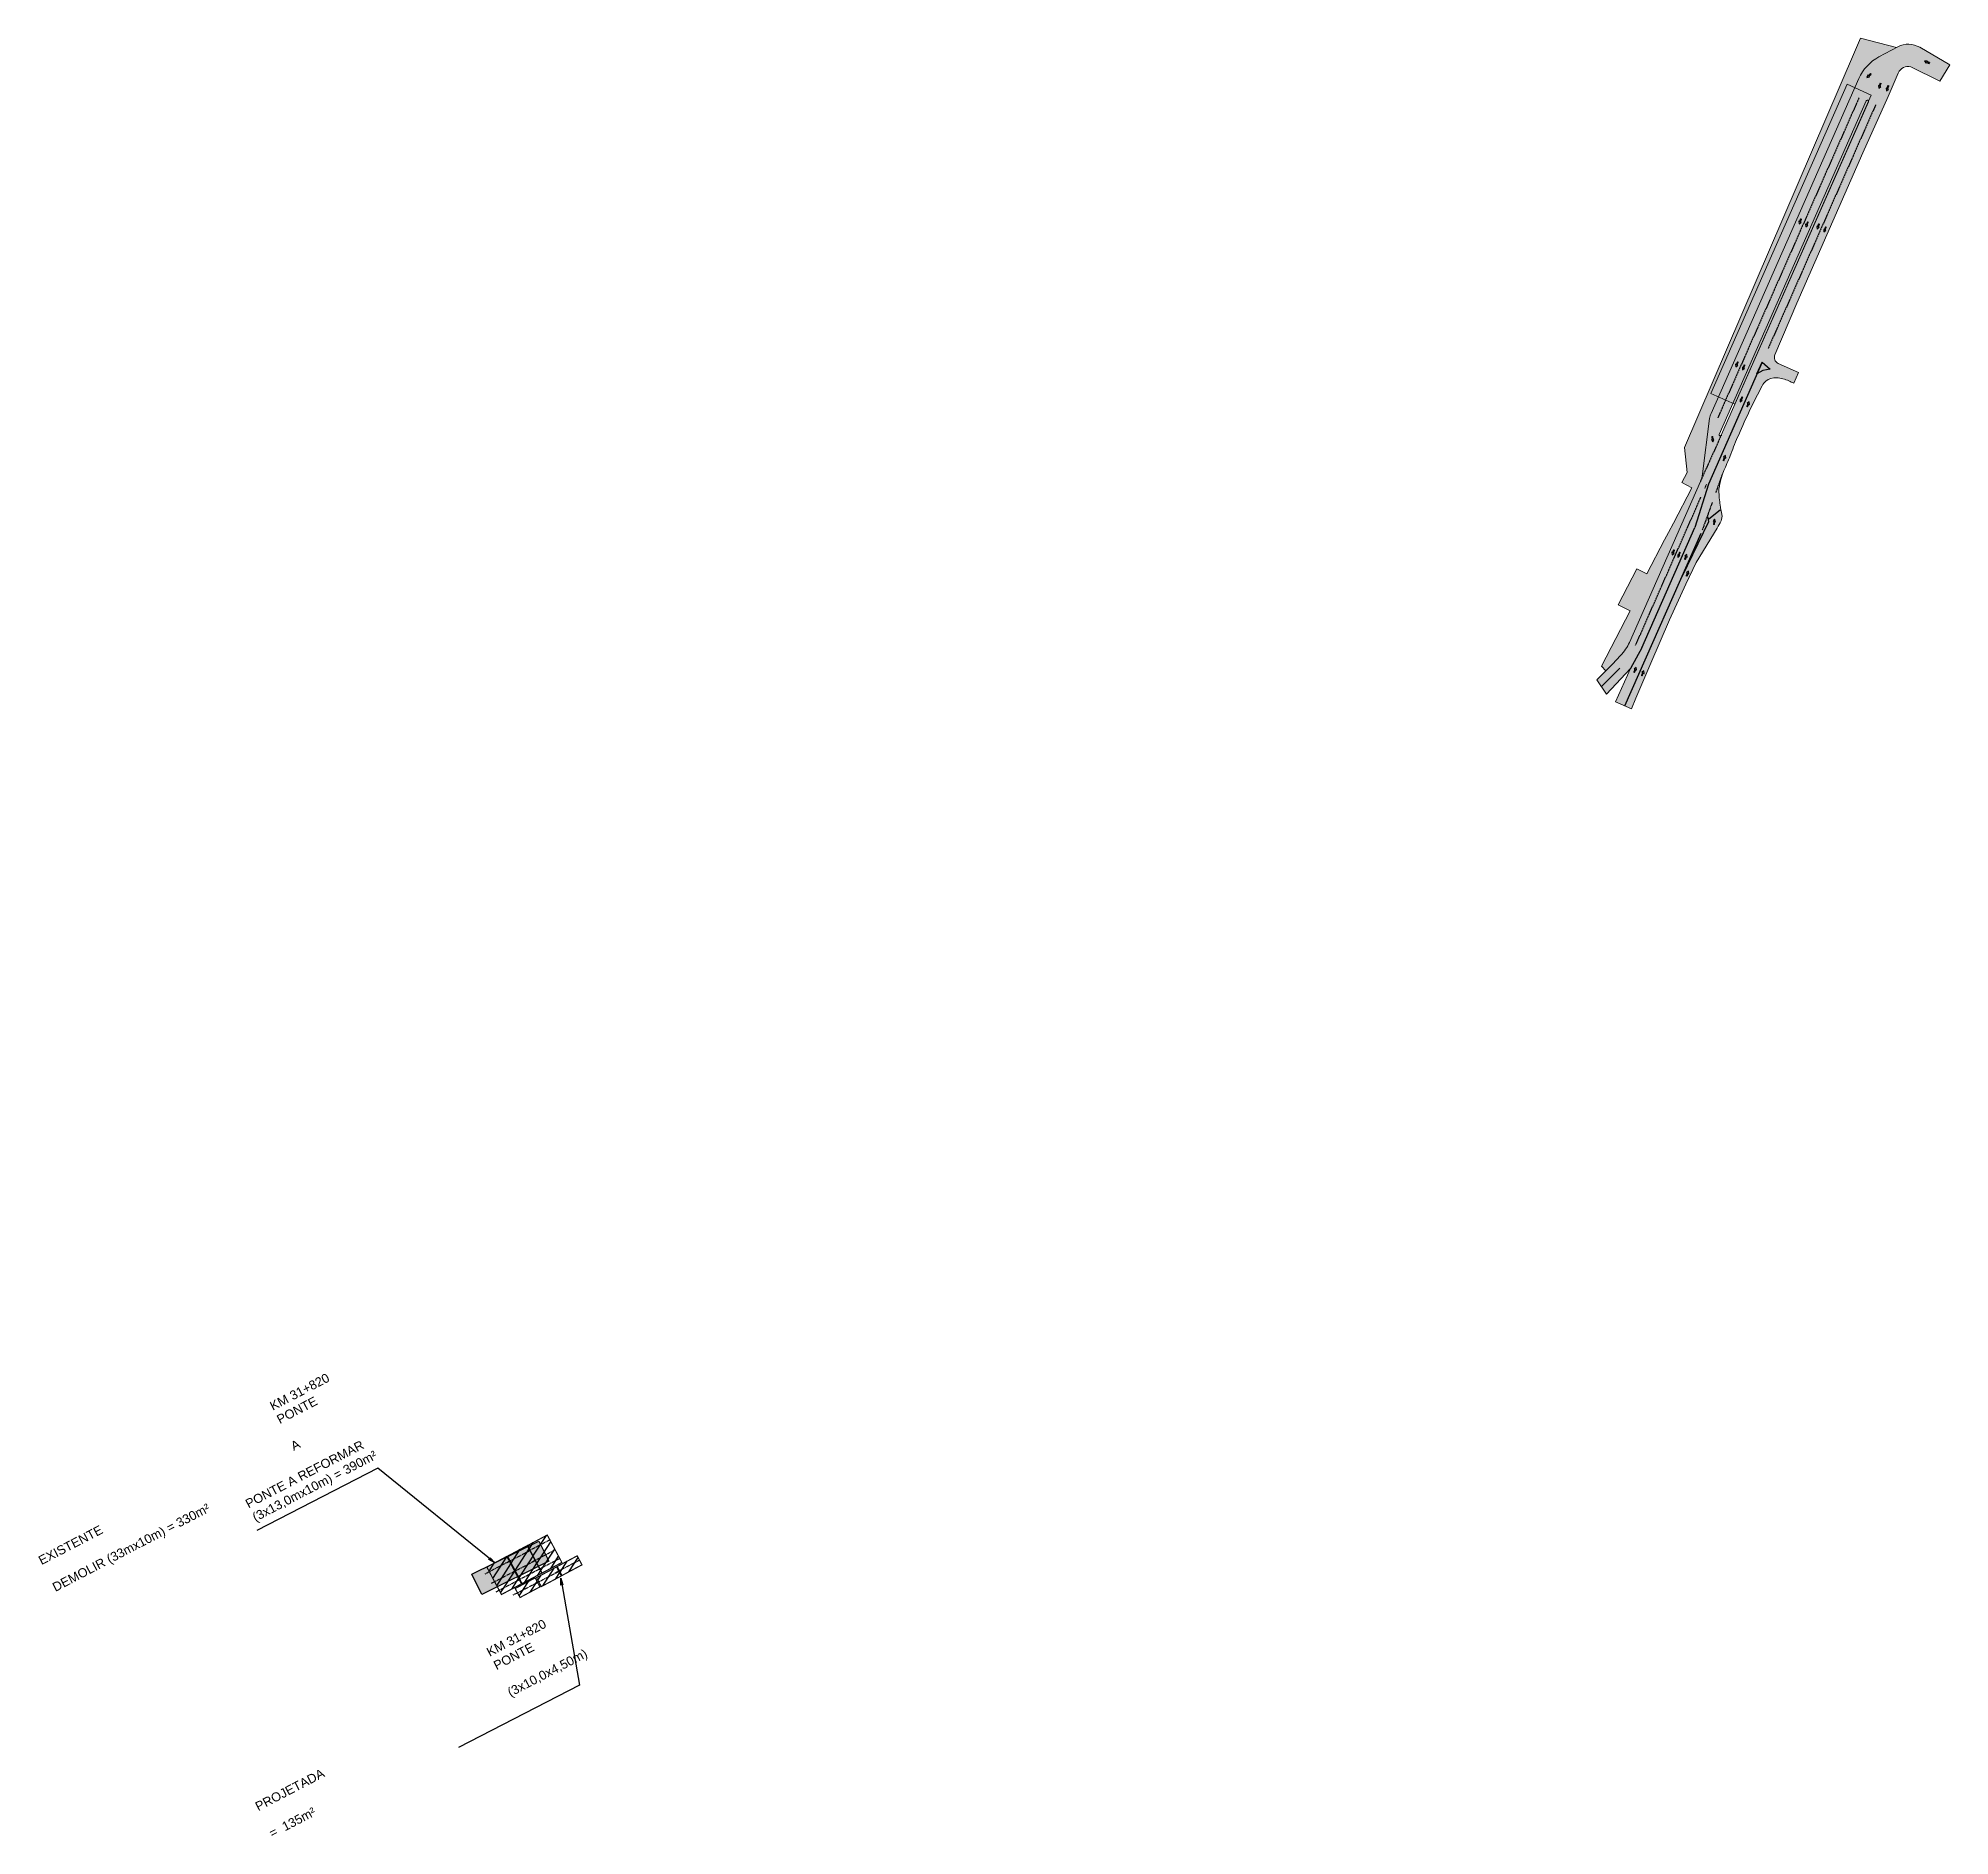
# Model space of a CAD drawing. Header units: metres. Extents: x 288915 to 323983, y 7382661 to 7464883.
# Drawn here: x 322527 to 323371, y 7418088 to 7418883 of the extents above; entities that cross this region are included whole.
import ezdxf

# ---------------------------------------------------------------- set-up
doc = ezdxf.new("R2010")
doc.units = ezdxf.units.M
doc.linetypes.add('CENTER', pattern=[50.800000000000004, 31.75, -6.35, 6.35, -6.35])
doc.linetypes.add('DASHED2', pattern=[0.375, 0.25, -0.125])
doc.layers.get('0').update_dxf_attribs({"color": 255})
for name, color, linetype, lineweight in [('_COBERTURA', 10, 'Continuous', 20), ('_SINALIZAÇÃO', 255, 'Continuous', 30), ('U-HZ-VIARIO_LOCAL', 255, 'Continuous', 0)]:
    doc.layers.add(name, color=color, linetype=linetype, lineweight=lineweight)
for name, color, linetype in [('_PASS. INFERIOR A CONSTRUIR', 10, 'Continuous'), ('_PONTE A DEMOLIR', 30, 'Continuous'), ('A-IMAGENS', 255, 'Continuous'), ('U-HZ-TEXTO-OAE', 2, 'Continuous')]:
    doc.layers.add(name, color=color, linetype=linetype)
doc.styles.add('ARIAL', font='arial.ttf')
doc.styles.add('DIM', font='arial.ttf', dxfattribs={"width": 0.8})
doc.dimstyles.new('U-1_2000', dxfattribs={"dimscale": 2, "dimtxt": 1.5, "dimasz": 0.75, "dimexe": 0.75, "dimexo": 0.75, "dimgap": 0.25, "dimtad": 1, "dimzin": 4, "dimtxsty": 'DIM', "dimblk": 'ARCHTICK', "dimcen": 0.7, "dimdle": 0.75, "dimclrd": 256, "dimclre": 256, "dimclrt": 256, "dimaunit": 1, "dimadec": 3, "dimazin": 2, "dimtfac": 1, "dimtofl": 0, "dimtmove": 0, "dimatfit": 3, "dimldrblk": 'CLOSEDBLANK', "dimfxl": 0, "dimtolj": 1, "dimtzin": 0, "dimlwd": -1, "dimlwe": -1, "dimarcsym": 0})

msp = doc.modelspace()

# ---------------------------------------------------------------- texts
at = {"layer": 'U-HZ-TEXTO-OAE', "color": 2, "linetype": 'Continuous', "lineweight": -3, "char_height": 3.999999999999997, "attachment_point": 7, "rotation": 27.488380514386588, "style": 'ARIAL'}
for s, insert, width in [('\\pi122.19;{\\C256;KM 31+820\\P\\pi99.13;}PONTE{\\C256; EXISTENTE \\P\\pi67.588;}A DEMOLIR (33mx10m) = 330m²\\P\\pi92.696;PONTE{\\C256; A REFORMAR\\P\\pi89.657;}(3x13,0mx10m) = 390m²', (322540.9702727076, 7418183.342279073), 150.2515116107322), ('\\pi122.19;{\\C256;KM 31+820\\P\\pi96.339;}PONTE{\\C256; PROJETADA \\P\\pi88.099;}(3x10,0x4,50m) =  135m²', (322630.0786184103, 7418087.447755698), 150.2515116109686)]:
    msp.add_mtext(s, dxfattribs=dict(at, insert=insert, width=width))

# ---------------------------------------------------------------- blocks, each defined once
blk = doc.blocks.new('_ArchTick')
at = {"color": 0, "linetype": 'ByBlock', "const_width": 0.15}
blk.add_lwpolyline([(-0.5, -0.5), (0.5, 0.5)], dxfattribs=at)
blk = doc.blocks.new('PONTE SIMPLES 10 - MRS')
at = {"layer": '_PASS. INFERIOR A CONSTRUIR', "lineweight": -3}
h = blk.add_hatch(dxfattribs=at)
h.set_pattern_fill('ANSI31', color=160, scale=0.9999999999999997, angle=-42.12060717935838)
h.set_pattern_definition([(120, (-55.23883416689932, 51.95889081666246), (-2.749630657015592, -1.587499999999998), [])])
h.paths.add_polyline_path([(-63.86999645642936, 95.1945745148696), (-59.37153994012624, 95.26468816306442), (-59.54506766051054, 105.2593851555139), (-64.04353798925877, 105.1901692235842)])
at = {"layer": '_PASS. INFERIOR A CONSTRUIR', "color": 160, "lineweight": 30, "const_width": 0.4999999999999998, "flags": 128}
blk.add_lwpolyline([(-63.86999645642936, 95.1945745148696), (-59.37153994012624, 95.26468816306442), (-59.54506766051054, 105.2593851555139), (-64.04353798925877, 105.1901692235842)], close=True, dxfattribs=at)
at = {"layer": 'A-IMAGENS', "color": 160, "linetype": 'CENTER', "ltscale": 0.05}
blk.add_line((-61.6202627485618, 95.22919015213847), (-61.72417731489986, 107.8140683718957), dxfattribs=at)
blk = doc.blocks.new('PONTE TRIPLA 10')
at = {"layer": '_PASS. INFERIOR A CONSTRUIR', "lineweight": -3}
h = blk.add_hatch(dxfattribs=at)
h.set_pattern_fill('ANSI31', color=256, scale=0.9999999999999998, angle=-42.12060717935838)
h.set_pattern_definition([(120, (84.42160091176629, 53.78448034124449), (-2.749630657015592, -1.587499999999999), [])])
h.paths.add_polyline_path([(75.79043862223625, 97.02016403898597), (89.53634487371892, 97.23435599077493), (89.36262338142842, 107.2428214871325), (75.61670331656933, 107.0295272516087)])
at = {"layer": '_PASS. INFERIOR A CONSTRUIR', "lineweight": 30, "const_width": 0.4999999999999999, "flags": 128}
blk.add_lwpolyline([(75.79043862223625, 97.02016403898597), (89.53634487371892, 97.23435599077493), (89.36262338142842, 107.2428214871325), (75.61670331656933, 107.0295272516087)], close=True, dxfattribs=at)
at = {"layer": 'A-IMAGENS', "color": 20, "linetype": 'CENTER', "ltscale": 0.05}
for p, q in [((77.79926557807916, 97.02734542551126), (77.7003739398598, 109.0039072130495)), ((82.0491207037121, 97.06243689358234), (81.95022906549275, 109.0389986811206)), ((87.04851379897445, 97.14033861598), (86.94715831801295, 109.4152911598794))]:
    blk.add_line(p, q, dxfattribs=at)

# ---------------------------------------------------------------- hatches: boundary and pattern name
at = {"layer": '_COBERTURA', "ltscale": 0.2}
h = msp.add_hatch(dxfattribs=at)
h.set_pattern_fill('ANGLE', color=256, scale=0.2)
h.set_pattern_definition([(0, (0, 0), (0, 1.397), [1.016, -0.381]), (90, (0, 0), (-1.397, 8.554157892044264e-17), [1.016, -0.381])])
h.paths.add_polyline_path([(323276.5184622226, 7418721.179080799), (323336.7579511521, 7418857.706563596), (323326.1274660178, 7418862.571520105), (323265.8235264443, 7418725.897965616)])
at = {"layer": '_PONTE A DEMOLIR', "transparency": 33554495}
h = msp.add_hatch(color=256, dxfattribs=at)
h.dxf.hatch_style = 1
h.paths.add_polyline_path([(322718.2745822271, 7418204.06717805), (322747.8286322554, 7418218.749075984), (322752.2776922354, 7418209.793303248), (322722.723642207, 7418195.111405314)])
at = {"layer": 'U-HZ-VIARIO_LOCAL'}
h = msp.add_hatch(color=253, dxfattribs=at)
h.dxf.hatch_style = 1
edge = h.paths.add_edge_path(flags=16)
edge.add_line((323270.4611018974, 7418707.450608459), (323335.4880454267, 7418854.82890924))
edge.add_arc((323335.0301668007, 7418855.030936589), 0.5004676674839178, 336.1917444119162, 513.0184657192598)
edge.add_line((323334.5841736407, 7418855.25800043), (323269.5462008649, 7418707.854286674))
edge.add_arc((323270.0036518317, 7418707.652448588), 0.5000000000931457, 156.1918041243291, 336.1915482053674)
edge = h.paths.add_edge_path()
edge.add_line((323269.9719369311, 7418676.694936286), (323269.8860241756, 7418677.290132149))
edge.add_line((323269.8860241756, 7418677.290132149), (323269.7809698593, 7418678.100946635))
edge.add_line((323269.7809698593, 7418678.100946635), (323269.6876870121, 7418678.913199581))
edge.add_line((323269.6876870121, 7418678.913199581), (323269.6061952594, 7418679.726720097))
edge.add_line((323269.6061952594, 7418679.726720097), (323269.5365117466, 7418680.54133703))
edge.add_line((323269.5365117466, 7418680.54133703), (323269.4786511341, 7418681.356878989))
edge.add_line((323269.4786511341, 7418681.356878989), (323269.4308049214, 7418682.216686181))
edge.add_line((323269.4308049214, 7418682.216686181), (323269.3984448138, 7418682.990051503))
edge.add_line((323269.3984448138, 7418682.990051503), (323269.4629184005, 7418683.594770249))
edge.add_line((323269.4629184005, 7418683.594770249), (323269.5396328667, 7418684.198058317))
edge.add_line((323269.5396328667, 7418684.198058317), (323269.6285567074, 7418684.799667954))
edge.add_line((323269.6285567074, 7418684.799667954), (323269.7296534033, 7418685.39935209))
edge.add_line((323269.7296534033, 7418685.39935209), (323269.9207768961, 7418686.366780272))
edge.add_line((323269.9207768961, 7418686.366780272), (323269.9681943064, 7418686.59195964))
edge.add_line((323269.9681943064, 7418686.59195964), (323270.1055405498, 7418687.184393276))
edge.add_line((323270.1055405498, 7418687.184393276), (323270.2548637616, 7418687.773922057))
edge.add_line((323270.2548637616, 7418687.773922057), (323270.416102618, 7418688.360303874))
edge.add_line((323270.416102618, 7418688.360303874), (323270.5891909016, 7418688.943297913))
edge.add_line((323270.5891909016, 7418688.943297913), (323270.7740575289, 7418689.522664753))
edge.add_line((323270.7740575289, 7418689.522664753), (323271.4335393481, 7418691.396643533))
edge.add_arc((323286.5986781833, 7418685.66633332), 16.21165910808758, 155.1056232936026, 159.3003908734625, ccw=False)
edge.add_arc((323181.1203834832, 7418734.615145487), 100.0710002414975, 335.105623269877, 339.2442814792997)
edge.add_arc((323458.3345685318, 7418629.556445367), 196.3831022147456, 156.5564124900986, 159.2442814796855, ccw=False)
edge.add_arc((323567.729505203, 7418582.11819041), 315.6208487661614, 152.193220691722, 156.5564124903543, ccw=False)
edge.add_arc((323294.1534682223, 7418726.399842471), 6.329654045760959, 129.0067592699261, 152.1932206940355, ccw=False)
edge.add_arc((323294.4777653355, 7418725.999465473), 6.844892202353677, 86.34959545945122, 129.006759266183, ccw=False)
edge.add_arc((323293.9200234679, 7418717.25714543), 15.60498556540451, 65.61102498345781, 86.34959545858072, ccw=False)
edge.add_arc((323095.9612939525, 7418280.636245484), 495.0061420736585, 65.33897443177273, 65.61102498162921, ccw=False)
edge.add_line((323302.5021021697, 7418730.493973251), (323304.5893664401, 7418735.125227461))
edge.add_line((323304.5893664401, 7418735.125227461), (323295.6309295552, 7418739.162713718))
edge.add_arc((323296.8219712616, 7418741.805415457), 2.898698471745809, 154.1559296383041, 245.73934227156252, ccw=False)
edge.add_line((323294.2131897784, 7418743.069026157), (323303.9005976632, 7418765.855557961))
edge.add_line((323303.9005976632, 7418765.855557961), (323333.050288653, 7418832.278196611))
edge.add_line((323333.050288653, 7418832.278196611), (323344.2877586937, 7418857.158570698))
edge.add_line((323344.2877586937, 7418857.158570698), (323348.674902369, 7418867.550273942))
edge.add_arc((323353.0264074129, 7418865.713166262), 4.723405633007597, 74.92520262299479, 157.111621306265, ccw=False)
edge.add_line((323354.2548698158, 7418870.274025929), (323367.0847121263, 7418863.888666406))
edge.add_line((323367.0847121263, 7418863.888666406), (323371.4566988493, 7418871.093798365))
edge.add_line((323371.4566988493, 7418871.093798365), (323358.2730882731, 7418878.903440055))
edge.add_arc((323353.2090001561, 7418870.280504851), 10.00000000007869, 59.57508284693035, 118.0279244733998)
edge.add_line((323348.509981829, 7418879.107691648), (323340.1704682813, 7418874.668278744))
edge.add_arc((323349.5685049301, 7418857.013905146), 19.99999999918306, 118.0279244569088, 156.1916762055374)
edge.add_line((323331.2704842885, 7418865.087469451), (323265.9378194224, 7418717.016753089))
edge.add_arc((323275.0868297429, 7418712.979970936), 9.999999999789491, 156.1916762025579, 168.8092590826325)
edge.add_line((323265.2769644321, 7418714.920729185), (323262.179841605, 7418690.408163378))
edge.add_arc((323250.2744933114, 7418691.912384775), 12.00000000006948, 336.212379532482, 352.79892874475473, ccw=False)
edge.add_line((323261.2550553668, 7418687.072213605), (323229.8940889966, 7418615.925755082))
edge.add_arc((323211.5931522389, 7418623.992707031), 19.99999999893026, 316.01618614866123, 336.21237953086774, ccw=False)
edge.add_line((323225.9838725126, 7418610.103604469), (323222.3423134978, 7418606.323805182))
edge.add_line((323222.3423134978, 7418606.323805182), (323215.5467953181, 7418599.297858967))
edge.add_line((323215.5467953181, 7418599.297858967), (323219.754357316, 7418593.064004106))
edge.add_line((323219.754357316, 7418593.064004106), (323230.3815789345, 7418604.391445444))
edge.add_line((323230.3815789345, 7418604.391445444), (323223.7378748588, 7418589.671991157))
edge.add_line((323223.7378748588, 7418589.671991157), (323230.8191289603, 7418586.597775803))
edge.add_line((323230.8191289603, 7418586.597775803), (323232.7447989554, 7418591.220787444))
edge.add_line((323232.7447989554, 7418591.220787444), (323239.3192668016, 7418606.765538355))
edge.add_line((323239.3192668016, 7418606.765538355), (323247.6494892187, 7418625.874793137))
edge.add_line((323247.6494892187, 7418625.874793137), (323254.8551316095, 7418641.704779125))
edge.add_line((323254.8551316095, 7418641.704779125), (323259.3768404162, 7418651.280528117))
edge.add_line((323259.3768404162, 7418651.280528117), (323268.666319984, 7418666.455806769))
edge.add_arc((323235.9149012106, 7418686.504442613), 38.40056289752137, 328.5273003550672, 333.8218095799693)
edge.add_arc((323266.4750515435, 7418671.481430945), 4.347462187877114, 333.8218095804709, 372.1677834153274)
edge.add_arc((323325.825409613, 7418684.278504983), 56.36686978496235, 187.7774483993908, 192.1677834269, ccw=False)
edge.add_arc((323271.0345903774, 7418676.795065477), 1.067360389894876, 185.382838079631, 187.7774483438694, ccw=False)
at = {"layer": 'U-HZ-VIARIO_LOCAL', "transparency": 33554534}
h = msp.add_hatch(color=35, dxfattribs=at)
edge = h.paths.add_edge_path()
edge.add_line((323254.2410928899, 7418702.073644795), (323255.3679366187, 7418691.045006203))
edge.add_line((323255.3679366187, 7418691.045006203), (323253.0462757015, 7418686.584490599))
edge.add_line((323253.0462757015, 7418686.584490599), (323257.4814669137, 7418684.276010815))
edge.add_line((323257.4814669137, 7418684.276010815), (323249.3466165747, 7418668.64684352))
edge.add_line((323249.3466165747, 7418668.64684352), (323247.1687693045, 7418664.462631406))
edge.add_line((323247.1687693045, 7418664.462631406), (323245.43877532, 7418661.284769848))
edge.add_line((323245.43877532, 7418661.284769848), (323237.6483745453, 7418646.171472233))
edge.add_line((323237.6483745453, 7418646.171472233), (323233.2204405153, 7418648.476174714))
edge.add_line((323233.2204405153, 7418648.476174714), (323224.962434496, 7418632.524437261))
edge.add_line((323224.962434496, 7418632.524437261), (323230.1997794058, 7418629.813132244))
edge.add_line((323230.1997794058, 7418629.813132244), (323217.5090555588, 7418605.430944762))
edge.add_line((323217.5090555588, 7418605.430944762), (323219.399229611, 7418603.280924779))
edge.add_line((323219.399229611, 7418603.280924779), (323222.3423137425, 7418606.323805436))
edge.add_line((323222.3423137425, 7418606.323805436), (323225.9838725126, 7418610.103604469))
edge.add_arc((323211.593152237, 7418623.992707032), 20.00000000096508, 316.016186150563, 336.2123795334236)
edge.add_line((323229.8940889969, 7418615.925755083), (323261.2550553668, 7418687.072213605))
edge.add_arc((323250.2744933114, 7418691.912384775), 12.00000000007188, 336.2123795323699, 352.7989287447199)
edge.add_line((323262.179841605, 7418690.408163378), (323265.2769644321, 7418714.920729185))
edge.add_arc((323275.0868297426, 7418712.979970935), 9.999999999698016, 156.1916762024232, 168.8092590770095, ccw=False)
edge.add_line((323265.9378194221, 7418717.016753088), (323331.2704842883, 7418865.08746945))
edge.add_arc((323349.5685049311, 7418857.013905145), 20.00000000080065, 118.02792446559329, 156.1916762070183, ccw=False)
edge.add_line((323340.1704682789, 7418874.668278743), (323347.9395697959, 7418878.804041498))
edge.add_line((323347.9395697959, 7418878.804041498), (323332.0249345522, 7418882.919496217))
edge.add_line((323332.0249345522, 7418882.919496217), (323329.3195015979, 7418876.808082009))
edge.add_line((323329.3195015979, 7418876.808082009), (323254.2410928899, 7418702.073644795))

# ---------------------------------------------------------------- linework, layer by layer
for points in [[(323362.5321391877, 7418872.147733982), (323361.3369437652, 7418872.606296965), (323361.3369437652, 7418872.606296965), (323361.4347970076, 7418872.929112058), (323360.2779056253, 7418872.816090558), (323361.051894825, 7418871.950135561), (323361.1985299364, 7418872.253916707), (323361.1985299364, 7418872.253916707), (323362.3884534584, 7418871.781842435)], [(323362.5321391877, 7418872.147733982), (323362.3871806245, 7418871.782347402)], [(323336.4278714987, 7418867.281772075), (323335.4984212839, 7418866.40149121), (323335.4984212839, 7418866.40149121), (323335.2494416414, 7418866.629074115), (323334.8521418604, 7418865.536680223), (323335.9673250238, 7418865.86118577), (323335.7565674707, 7418866.124560208), (323335.7565674707, 7418866.124560208), (323336.6959309955, 7418866.994254565)], [(323336.4278714987, 7418867.281772075), (323336.6949261799, 7418866.993324272)], [(323340.7263612406, 7418863.113663258), (323340.2662958348, 7418861.919045358), (323340.2662958348, 7418861.919045358), (323339.9436040331, 7418862.017304416), (323340.05517082, 7418860.860271839), (323340.9220983117, 7418861.633171614), (323340.6185017781, 7418861.780188571), (323340.6185017781, 7418861.780188571), (323341.092071834, 7418862.969517587)], [(323340.7263612406, 7418863.113663258), (323341.091565267, 7418862.968245389)], [(323344.1151267155, 7418861.960385502), (323343.6550613097, 7418860.765767602), (323343.6550613097, 7418860.765767602), (323343.332369508, 7418860.86402666), (323343.443936295, 7418859.706994084), (323344.3108637867, 7418860.479893859), (323344.0072672531, 7418860.626910815), (323344.0072672531, 7418860.626910815), (323344.480837309, 7418861.816239831)], [(323344.1151267155, 7418861.960385502), (323344.480330742, 7418861.814967633)], [(323305.524280384, 7418803.145283821), (323305.0642149783, 7418801.950665921), (323305.0642149783, 7418801.950665921), (323304.7415231765, 7418802.048924979), (323304.8530899635, 7418800.891892402), (323305.7200174552, 7418801.664792177), (323305.4164209216, 7418801.811809134), (323305.4164209216, 7418801.811809134), (323305.8899909775, 7418803.00113815)], [(323305.524280384, 7418803.145283821), (323305.8894844105, 7418802.999865952)], [(323308.5379785837, 7418801.839683252), (323308.0779131779, 7418800.645065352), (323308.0779131779, 7418800.645065352), (323307.7552213762, 7418800.74332441), (323307.8667881631, 7418799.586291834), (323308.7337156548, 7418800.359191609), (323308.4301191212, 7418800.506208565), (323308.4301191212, 7418800.506208565), (323308.9036891771, 7418801.695537581)], [(323308.5379785837, 7418801.839683252), (323308.9031826101, 7418801.694265383)], [(323313.5157317874, 7418800.847774678), (323313.0556663816, 7418799.653156778), (323313.0556663816, 7418799.653156778), (323312.7329745799, 7418799.751415836), (323312.8445413669, 7418798.594383259), (323313.7114688585, 7418799.367283034), (323313.4078723249, 7418799.514299991), (323313.4078723249, 7418799.514299991), (323313.8814423808, 7418800.703629007)], [(323313.5157317874, 7418800.847774678), (323313.8809358138, 7418800.702356809)], [(323316.529429987, 7418799.542174109), (323316.0693645813, 7418798.347556209), (323316.0693645813, 7418798.347556209), (323315.7466727796, 7418798.445815267), (323315.8582395665, 7418797.288782691), (323316.7251670582, 7418798.061682465), (323316.4215705246, 7418798.208699422), (323316.4215705246, 7418798.208699422), (323316.8951405805, 7418799.398028438)], [(323316.529429987, 7418799.542174109), (323316.8946340135, 7418799.39675624)], [(323277.5762829108, 7418739.946770268), (323277.116217505, 7418738.752152368), (323277.116217505, 7418738.752152368), (323276.7935257033, 7418738.850411426), (323276.9050924903, 7418737.69337885), (323277.7720199819, 7418738.466278625), (323277.4684234483, 7418738.613295581), (323277.4684234483, 7418738.613295581), (323277.9419935042, 7418739.802624597)], [(323277.5762829108, 7418739.946770268), (323277.9414869372, 7418739.801352399)], [(323280.5899811104, 7418738.6411697), (323280.1299157047, 7418737.4465518), (323280.1299157047, 7418737.4465518), (323279.807223903, 7418737.544810858), (323279.9187906899, 7418736.387778281), (323280.7857181816, 7418737.160678056), (323280.482121648, 7418737.307695013), (323280.482121648, 7418737.307695013), (323280.9556917039, 7418738.497024029)], [(323280.5899811104, 7418738.6411697), (323280.9551851369, 7418738.495751831)], [(323279.563782585, 7418724.408867515), (323279.1037171793, 7418723.214249615), (323279.1037171793, 7418723.214249615), (323278.7810253776, 7418723.312508672), (323278.8925921645, 7418722.155476096), (323279.7595196562, 7418722.928375871), (323279.4559231226, 7418723.075392827), (323279.4559231226, 7418723.075392827), (323279.9294931785, 7418724.264721843)], [(323279.563782585, 7418724.408867515), (323279.9289866115, 7418724.263449646)], [(323282.1168644114, 7418720.015786361), (323282.5956752797, 7418721.203015176), (323282.5956752797, 7418721.203015176), (323282.9167805805, 7418721.099689346), (323282.8234384978, 7418722.258334583), (323281.9444534904, 7418721.49917538), (323282.2456984731, 7418721.347398237), (323282.2456984731, 7418721.347398237), (323281.7534678708, 7418720.165670207)], [(323282.1168644114, 7418720.015786361), (323281.7539943986, 7418720.166934273)], [(323266.3682306511, 7418706.887058513), (323266.4534246302, 7418705.609751154), (323266.4534246302, 7418705.609751154), (323266.1193407173, 7418705.563138064), (323266.7073094337, 7418704.560409626), (323267.1686357385, 7418705.626296759), (323266.8313630312, 7418705.631950229), (323266.8313630312, 7418705.631950229), (323266.7606455088, 7418706.910140801)], [(323266.3682306511, 7418706.887058513), (323266.7607211536, 7418706.908773551)], [(323271.6251213313, 7418696.217655163), (323272.1039321997, 7418697.404883978), (323272.1039321997, 7418697.404883978), (323272.4250375004, 7418697.301558148), (323272.3316954178, 7418698.460203385), (323271.4527104103, 7418697.701044182), (323271.753955393, 7418697.54926704), (323271.753955393, 7418697.54926704), (323271.2617247907, 7418696.367539009)], [(323271.6251213313, 7418696.217655163), (323271.2622513185, 7418696.368803076)], [(323267.4487837835, 7418667.950469892), (323267.5512262071, 7418669.226509726), (323267.5512262071, 7418669.226509726), (323267.8885352863, 7418669.223784533), (323267.4534651358, 7418670.301692458), (323266.8412795628, 7418669.314693896), (323267.1741026726, 7418669.259797466), (323267.1741026726, 7418669.259797466), (323267.0572101944, 7418667.985000127)], [(323267.4487837835, 7418667.950469892), (323267.0573352315, 7418667.986363748)], [(323249.4258321314, 7418656.830461652), (323248.9657667256, 7418655.635843752), (323248.9657667256, 7418655.635843752), (323248.6430749239, 7418655.73410281), (323248.7546417108, 7418654.577070233), (323249.6215692025, 7418655.349970008), (323249.3179726689, 7418655.496986965), (323249.3179726689, 7418655.496986965), (323249.7915427248, 7418656.686315981)], [(323249.4258321314, 7418656.830461652), (323249.7910361578, 7418656.685043783)], [(323252.0075774949, 7418655.74268107), (323251.5475120891, 7418654.54806317), (323251.5475120891, 7418654.54806317), (323251.2248202874, 7418654.646322228), (323251.3363870744, 7418653.489289652), (323252.2033145661, 7418654.262189426), (323251.8997180325, 7418654.409206383), (323251.8997180325, 7418654.409206383), (323252.3732880884, 7418655.598535399)], [(323252.0075774949, 7418655.74268107), (323252.3727815213, 7418655.597263201)], [(323254.5982388078, 7418652.505576051), (323255.0635953089, 7418653.698142791), (323255.0635953089, 7418653.698142791), (323255.3858483679, 7418653.598454241), (323255.279411681, 7418654.755970012), (323254.4090665237, 7418653.98692083), (323254.7120083636, 7418653.838559506), (323254.7120083636, 7418653.838559506), (323254.2331707902, 7418652.651341462)], [(323254.5982388078, 7418652.505576051), (323254.2336829917, 7418652.652611402)], [(323255.3416092427, 7418645.138199032), (323255.8069657438, 7418646.330765773), (323255.8069657438, 7418646.330765773), (323256.1292188029, 7418646.231077222), (323256.022782116, 7418647.388592994), (323255.1524369586, 7418646.619543811), (323255.4553787986, 7418646.471182488), (323255.4553787986, 7418646.471182488), (323254.9765412252, 7418645.283964443)], [(323255.3416092427, 7418645.138199032), (323254.9770534267, 7418645.285234383)], [(323232.1845104177, 7418602.632576027), (323232.6498669189, 7418603.825142767), (323232.6498669189, 7418603.825142767), (323232.9721199779, 7418603.725454217), (323232.865683291, 7418604.882969989), (323231.9953381337, 7418604.113920806), (323232.2982799736, 7418603.965559483), (323232.2982799736, 7418603.965559483), (323231.8194424002, 7418602.778341438)], [(323232.1845104177, 7418602.632576027), (323231.8199546017, 7418602.779611378)], [(323235.553160531, 7418601.093601909), (323236.0185170321, 7418602.28616865), (323236.0185170321, 7418602.28616865), (323236.3407700912, 7418602.186480099), (323236.2343334042, 7418603.343995871), (323235.3639882469, 7418602.574946688), (323235.6669300869, 7418602.426585365), (323235.6669300869, 7418602.426585365), (323235.1880925134, 7418601.23936732)], [(323235.553160531, 7418601.093601909), (323235.1886047149, 7418601.24063726)]]:
    msp.add_lwpolyline(points)
at = {"layer": '_COBERTURA', "ltscale": 0.2}
msp.add_lwpolyline([(323276.5184622226, 7418721.179080799), (323336.7579511521, 7418857.706563596), (323326.1274660178, 7418862.571520105), (323265.8235264443, 7418725.897965616)], close=True, dxfattribs=at)
at = {"layer": '_PONTE A DEMOLIR'}
msp.add_lwpolyline([(322718.2745822271, 7418204.06717805), (322747.8286322554, 7418218.749075984), (322752.2776922354, 7418209.793303248), (322722.723642207, 7418195.111405314), (322718.2745822271, 7418204.06717805)], dxfattribs=at)
at = {"layer": '_SINALIZAÇÃO', "linetype": 'DASHED2'}
for p, q in [((323331.3672778832, 7418856.636571406), (323268.9161827525, 7418715.09667843)), ((323338.6903751569, 7418853.415959799), (323291.1272981035, 7418745.618445251)), ((323263.2226466016, 7418684.098198463), (323264.0001958807, 7418685.862170813)), ((323270.8441859218, 7418690.002531113), (323268.0391201922, 7418682.167927865)), ((323232.6392295106, 7418614.715712289), (323261.4425985719, 7418680.059926433)), ((323266.4627675845, 7418677.765144312), (323262.0666869227, 7418665.486805352))]:
    msp.add_line(p, q, dxfattribs=at)
at = {"layer": '_SINALIZAÇÃO', "color": 40}
for p, q in [((323288.5298911274, 7418739.73165168), (323264.7815194662, 7418685.908064178)), ((323235.3843700244, 7418613.505669497), (323258.7715228828, 7418666.666590905))]:
    msp.add_line(p, q, dxfattribs=at)
at = {"layer": '_SINALIZAÇÃO'}
msp.add_line((323227.885900627, 7418587.817030773), (323261.5381148821, 7418664.161485132), dxfattribs=at)
at = {"layer": '_SINALIZAÇÃO', "color": 40}
for points in [[(323286.2410150544, 7418734.544116157), (323288.5298911271, 7418739.731651679), (323292.0208261664, 7418736.66976503), (323288.7725568482, 7418736.03701906), (323286.2410150542, 7418734.544116157)], [(323264.7815194662, 7418685.908064178), (323258.7715228827, 7418666.666590905)], [(323235.3843700244, 7418613.505669497), (323230.3815789343, 7418604.391445444)]]:
    msp.add_lwpolyline(points, dxfattribs=at)
at = {"layer": '_SINALIZAÇÃO', "linetype": 'DASHED2'}
msp.add_lwpolyline([(323270.4611018974, 7418707.450608459), (323261.2550554139, 7418687.072213703)], dxfattribs=at)
at = {"layer": '_SINALIZAÇÃO'}
for points in [[(323265.0338665224, 7418670.450080923), (323270.0199176137, 7418674.520015907)], [(323253.1968464072, 7418645.059071938), (323265.0463737404, 7418669.403968199), (323264.5008718329, 7418671.582733862)], [(323217.5694284316, 7418596.423742766), (323225.6588681977, 7418604.588413781)]]:
    msp.add_lwpolyline(points, dxfattribs=at)
at = {"layer": 'U-HZ-VIARIO_LOCAL'}
for p, q in [((323334.5694314955, 7418855.223697653), (323269.5462008654, 7418707.854286674)), ((323335.4882215447, 7418854.828833552), (323270.4611018974, 7418707.450608459))]:
    msp.add_line(p, q, dxfattribs=at)
msp.add_lwpolyline([(323269.9719369311, 7418676.694936286), (323269.8860241756, 7418677.290132149), (323269.7809698593, 7418678.100946635), (323269.6876870121, 7418678.913199581), (323269.6061952594, 7418679.726720097), (323269.5365117466, 7418680.54133703), (323269.4786511341, 7418681.356878989), (323269.4308049214, 7418682.216686181), (323269.3984448138, 7418682.990051503), (323269.4629184005, 7418683.594770249), (323269.5396328667, 7418684.198058317), (323269.6285567074, 7418684.799667954), (323269.7296534033, 7418685.39935209), (323269.9207768961, 7418686.366780272), (323269.9681943064, 7418686.59195964), (323270.1055405498, 7418687.184393276), (323270.2548637616, 7418687.773922057), (323270.416102618, 7418688.360303874), (323270.5891909016, 7418688.943297913), (323270.7740575289, 7418689.522664753), (323271.4335393481, 7418691.396643533), (323271.4335393481, 7418691.396643533, -0.01830517055647425), (323271.8933199912, 7418692.490579174, 0.01806026629984087), (323274.6967602277, 7418699.151547182, -0.01172857868095157), (323278.1624531464, 7418707.6866679, -0.01904031611353094), (323288.5547260049, 7418729.352571026, -0.101516613486114), (323290.1695075812, 7418731.31843759, -0.1883065456056451), (323294.9135692478, 7418732.8304701, -0.09073687902308389), (323300.3637774608, 7418731.469590996, -0.00118704501426012), (323302.5021021697, 7418730.493973251), (323304.5893664401, 7418735.125227461), (323295.6309295552, 7418739.162713718, -0.4223312504037429), (323294.2131897784, 7418743.069026157), (323303.9005976632, 7418765.855557961), (323333.050288653, 7418832.278196611), (323344.2877586937, 7418857.158570698), (323348.674902369, 7418867.550273942, -0.3748120723600062), (323354.2548698158, 7418870.274025929), (323367.0847121263, 7418863.888666406), (323371.4566988493, 7418871.093798365), (323358.2730882731, 7418878.903440055, 0.260726713062695), (323348.509981829, 7418879.107691648), (323340.1704682813, 7418874.668278744, 0.1680772074127536), (323331.2704842885, 7418865.087469451), (323265.9378194224, 7418717.016753089, 0.05511028238103729), (323265.2769644321, 7418714.920729185), (323262.179841605, 7418690.408163378, -0.07249909602986332), (323261.2550553668, 7418687.072213605), (323229.8940889966, 7418615.925755082, -0.08835133594308264), (323225.9838725126, 7418610.103604469), (323222.3423134978, 7418606.323805182), (323215.5467953181, 7418599.297858967), (323219.754357316, 7418593.064004106), (323230.3815789345, 7418604.391445444), (323223.7378748588, 7418589.671991157), (323230.8191289603, 7418586.597775803), (323232.7447989554, 7418591.220787444), (323239.3192668016, 7418606.765538355), (323247.6494892187, 7418625.874793137), (323254.8551316095, 7418641.704779125), (323259.3768404162, 7418651.280528117), (323268.666319984, 7418666.455806769, 0.02310576512055372), (323270.3765787249, 7418669.563485918, 0.1688948720615267), (323270.7248461006, 7418672.397768054, -0.0191587939962233), (323269.9770484421, 7418676.650624289, -0.01044883859064783), (323269.971936931, 7418676.694936287)], format="xyb", dxfattribs=at)
at = {"layer": 'U-HZ-VIARIO_LOCAL', "color": 1}
msp.add_lwpolyline([(323347.9395697955, 7418878.804041498), (323332.0249345522, 7418882.919496217), (323329.3195015979, 7418876.808082009), (323254.2410928899, 7418702.073644795), (323255.3679366187, 7418691.045006203), (323253.0462757015, 7418686.584490599), (323257.4814669137, 7418684.276010815), (323249.3466165747, 7418668.64684352), (323247.1687693045, 7418664.462631406), (323245.43877532, 7418661.284769848), (323237.6483745453, 7418646.171472233), (323233.2204405153, 7418648.476174714), (323224.962434496, 7418632.524437261), (323230.1997794058, 7418629.813132244), (323217.5090555588, 7418605.430944762), (323219.3992296109, 7418603.280924779)], dxfattribs=at)
at = {"layer": 'U-HZ-VIARIO_LOCAL', "flags": 128}
msp.add_lwpolyline([(323269.5347514037, 7418707.826035615, 0.9699677711800551), (323270.4611018974, 7418707.450608459), (323335.4880454267, 7418854.82890924, 1.038038850875907), (323334.5694314955, 7418855.223697653), (323269.5462008654, 7418707.854286674)], format="xyb", dxfattribs=at)
at = {"layer": 'U-HZ-VIARIO_LOCAL'}
for centre, radius, start, end in [((323335.0363586725, 7418855.043336561), 0.5000000000317605, 334.6051051944801, 158.8821828060255), ((323270.0036513814, 7418707.652447566), 0.4999999997372747, 159.6853104271705, 336.1916762678732)]:
    msp.add_arc(centre, radius, start, end, dxfattribs=at)

# ---------------------------------------------------------------- block references
at = {"layer": 'A-IMAGENS', "rotation": 117.1206071793584}
for name, p in [('PONTE TRIPLA 10', (322878.9845575854, 7418186.041384383)), ('PONTE TRIPLA 10', (322861.1126483355, 7418176.589894292)), ('PONTE TRIPLA 10', (322870.2490886765, 7418181.422099704)), ('PONTE SIMPLES 10 - MRS', (322822.5841271679, 7418308.479678703)), ('PONTE SIMPLES 10 - MRS', (322804.0150542415, 7418298.745566197)), ('PONTE SIMPLES 10 - MRS', (322813.4370934027, 7418303.561139334))]:
    msp.add_blockref(name, p, dxfattribs=at)

msp.set_redraw_order([(e.dxf.handle, doc.entitydb.next_handle()) for e in msp.query("TEXT MTEXT ATTDEF DIMENSION ARC_DIMENSION")])  # texts and dimensions are drawn at this point

# ---------------------------------------------------------------- leaders
at = {"layer": 'U-HZ-TEXTO-OAE', "color": 2, "linetype": 'Continuous', "lineweight": -3}
for points in [[(322728.4364367237, 7418209.115396836), (322676.755444233, 7418250.933125677), (322623.2992031273, 7418223.416059846)], [(322757.5755056021, 7418202.273253121), (322765.8637899356, 7418155.038602302), (322712.4075488299, 7418127.521536471)]]:
    msp.add_leader(points, dimstyle='U-1_2000', override={"dimscale": 1, "dimasz": 3}, dxfattribs=at)

doc.saveas('drawing.dxf')
